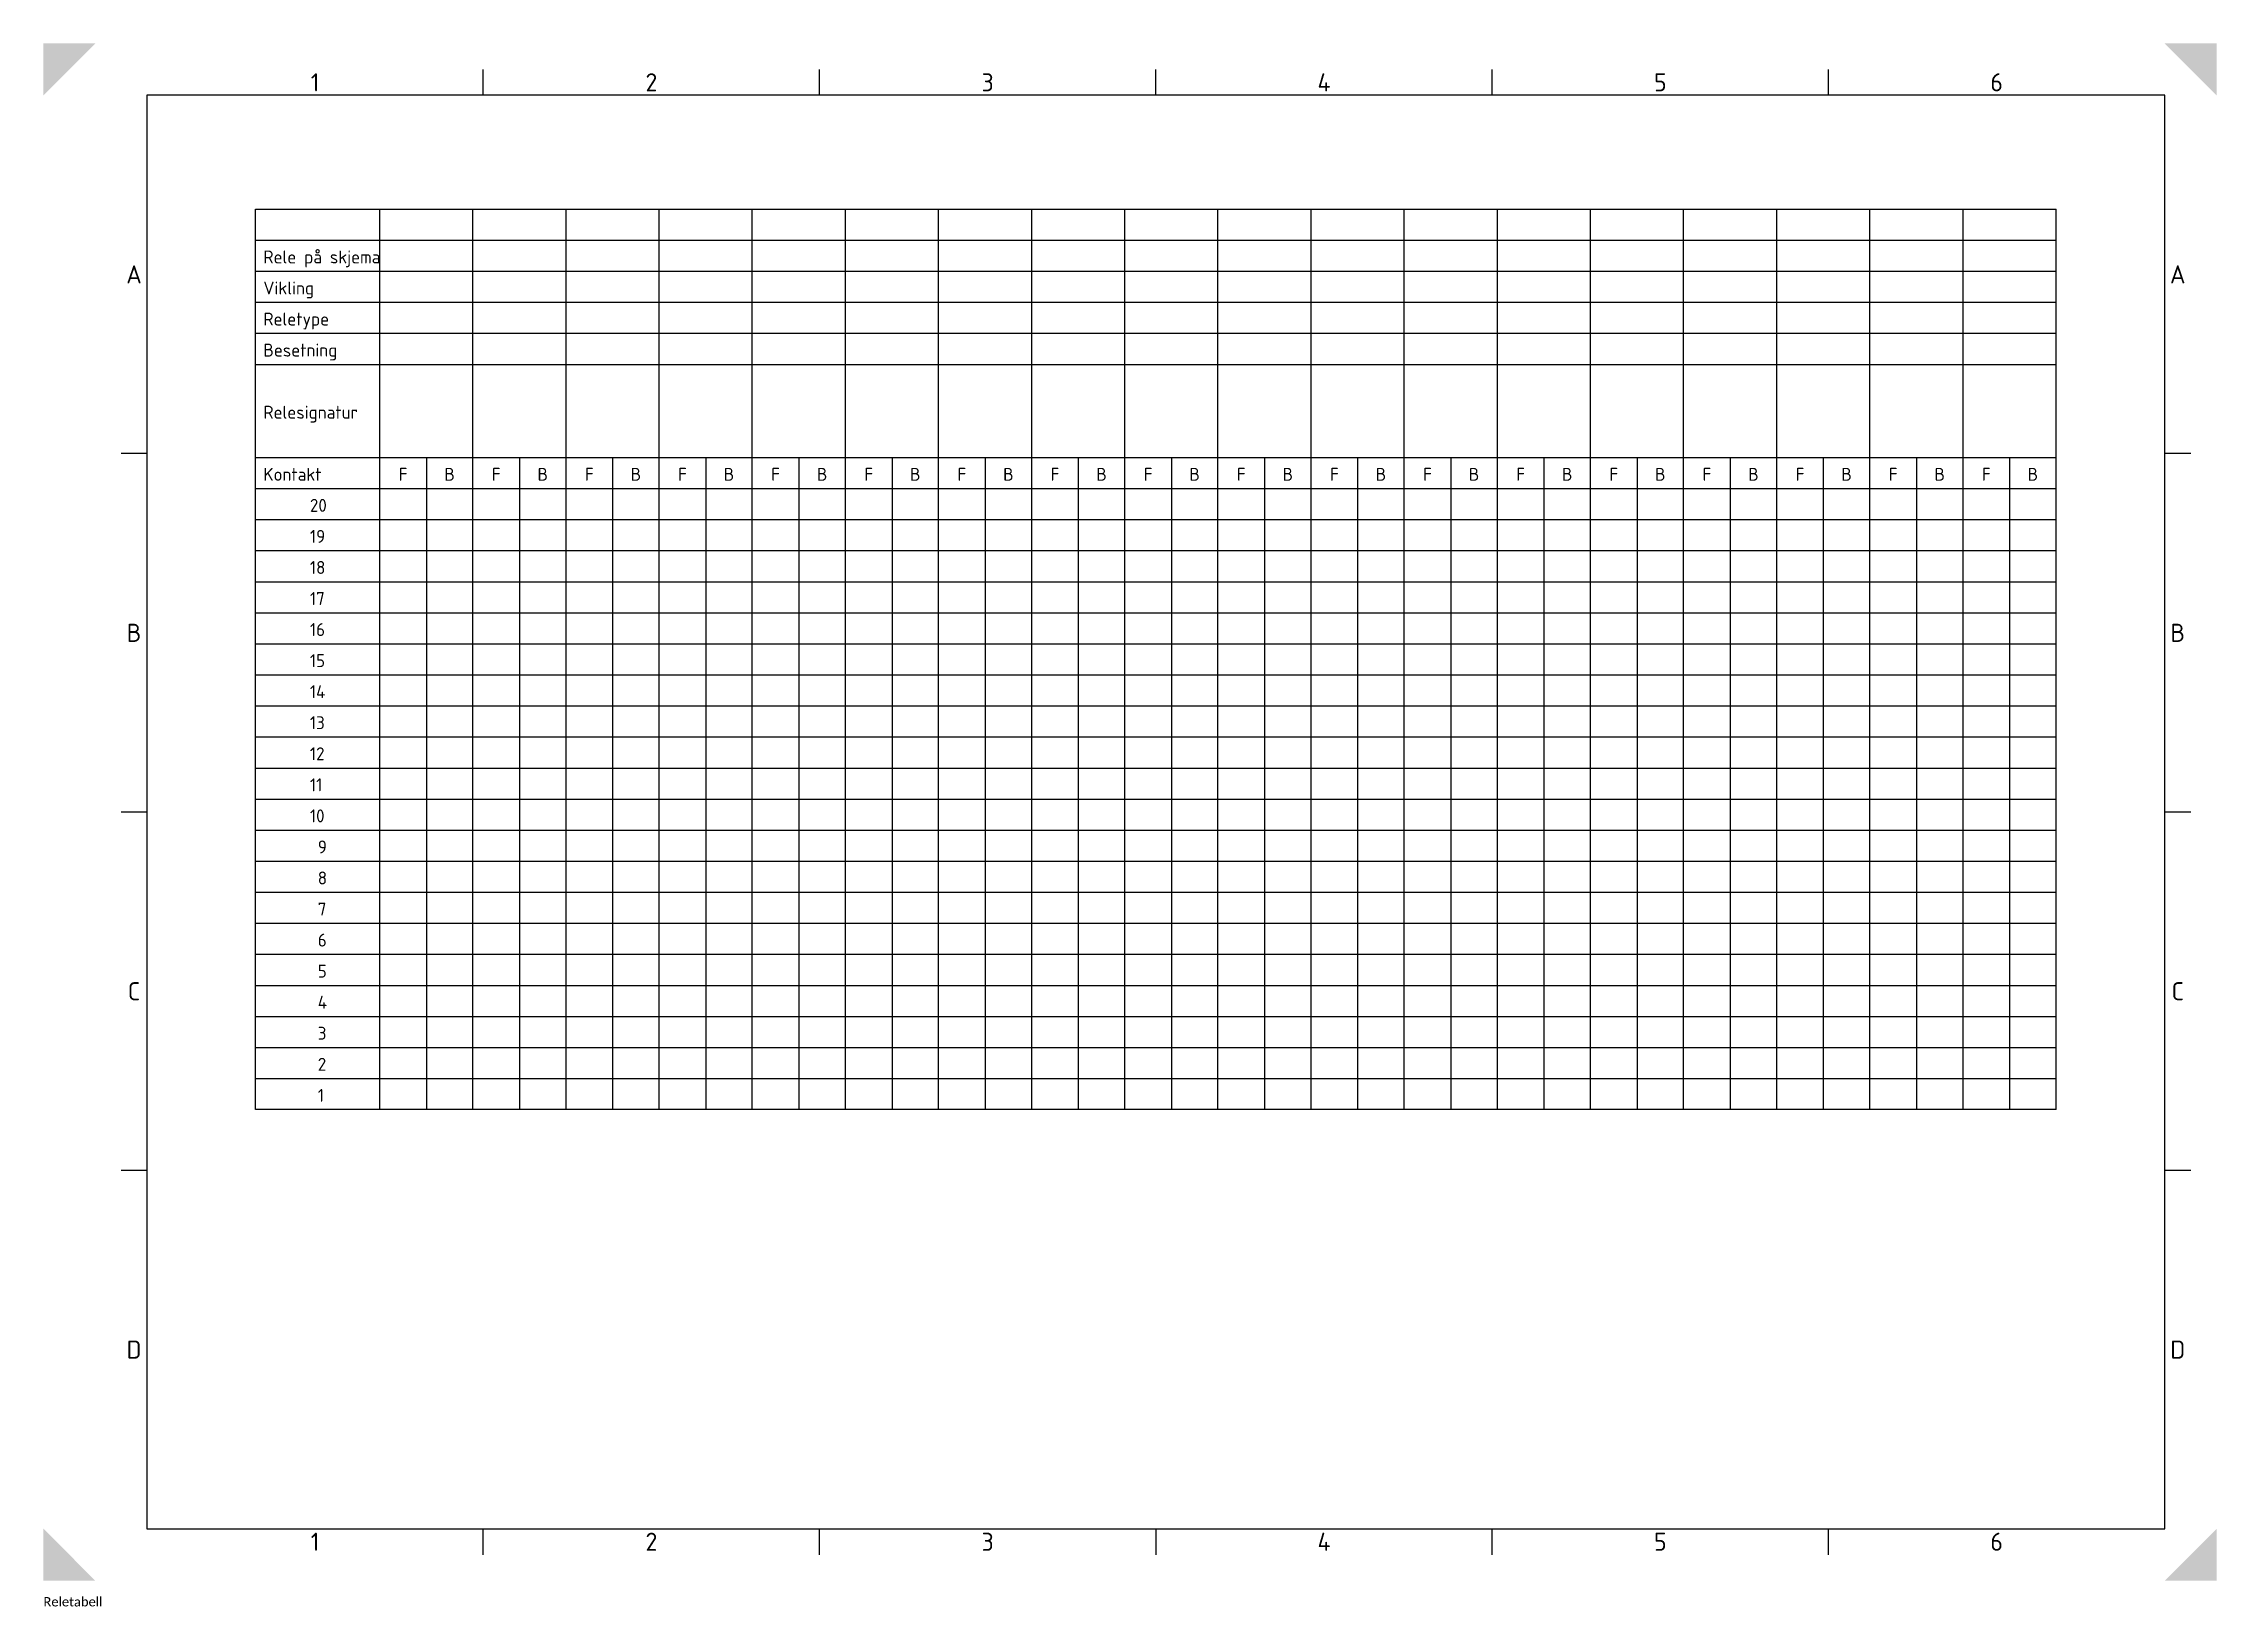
# Model space of a CAD drawing. Extents: x -220 to 1240, y -2179 to 277.
# Drawn here: x 10.3 to 430.3, y -2174 to -1872 of the extents above; entities that cross this region are included whole.
import ezdxf
from ezdxf.enums import TextEntityAlignment as Align

# ---------------------------------------------------------------- set-up
doc = ezdxf.new("R2010")
doc.units = 0
for name, color, linetype in [('FRAME 025', 2, 'Continuous'), ('FRAME 050', 5, 'Continuous'), ('FRAME 070', 1, 'Continuous'), ('RAMME TEKST', 7, 'Continuous'), ('Sig-komponenter', 2, 'Continuous'), ('SIG-RAMME', 1, 'Continuous'), ('SIG-TABELL', 2, 'Continuous'), ('SIG-TABELLRAMME', 5, 'Continuous'), ('SIG-TEKST', 7, 'Continuous')]:
    doc.layers.add(name, color=color, linetype=linetype)
doc.styles.add('Calibri', font='calibri.ttf')
doc.styles.add('ISO25', font='iso3098.shx', dxfattribs={"height": 2.5})
doc.styles.add('ISO35', font='ISO3098.SHX', dxfattribs={"height": 3.5})

msp = doc.modelspace()

# ---------------------------------------------------------------- texts
at = {"layer": 'RAMME TEKST', "linetype": 'ByBlock', "style": 'Calibri'}
msp.add_text('Reletabell', height=1.8, dxfattribs=at).set_placement((10.35, -2174))

# ---------------------------------------------------------------- blocks, each defined once
blk = doc.blocks.new('LA3')
at = {"layer": 'FRAME 025'}
for points in [[(-20, 277), (-10, 287), (-20, 287)], [(400, 277), (390, 287), (400, 287)], [(-20, 0), (-10, -10), (-20, -10)], [(400, 0), (390, -10), (400, -10)]]:
    blk.add_solid(points, dxfattribs=at)
at = {"layer": 'FRAME 050'}
for p, q in [((65, 277), (65, 282)), ((130, 277), (130, 282)), ((195, 277), (195, 282)), ((260, 277), (260, 282)), ((325, 277), (325, 282)), ((0, 207.75), (-5, 207.75)), ((395, 207.75), (390, 207.75)), ((0, 138.5), (-5, 138.5)), ((395, 138.5), (390, 138.5)), ((0, 69.25), (-5, 69.25)), ((395, 69.25), (390, 69.25)), ((65, -5), (65, 0)), ((130, -5), (130, 0)), ((195, 0), (195, -5)), ((260, -5), (260, 0)), ((325, -5), (325, 0))]:
    blk.add_line(p, q, dxfattribs=at)
at = {"layer": 'FRAME 070'}
for p, q in [((390, 277), (0, 277)), ((0, 277), (0, 0)), ((390, 0), (390, 277)), ((0, 0), (390, 0))]:
    blk.add_line(p, q, dxfattribs=at)
at = {"layer": 'FRAME 050', "style": 'ISO35'}
for s, p in [('1', (32.5, 279.5)), ('2', (97.5, 279.5)), ('3', (162.5, 279.5)), ('4', (227.5, 279.5)), ('5', (292.5, 279.5)), ('6', (357.5, 279.5)), ('A', (-2.5, 242.375)), ('A', (392.5, 242.375)), ('B', (-2.5, 173.125)), ('B', (392.5, 173.125)), ('C', (-2.5, 103.875)), ('C', (392.5, 103.875)), ('D', (-2.5, 34.625)), ('D', (392.5, 34.625)), ('1', (32.5, -2.5)), ('2', (97.5, -2.5)), ('3', (162.5, -2.5)), ('4', (227.5, -2.5)), ('5', (292.5, -2.5)), ('6', (357.5, -2.5))]:
    blk.add_text(s, height=3.5, dxfattribs=at).set_placement(p, align=Align.MIDDLE)
blk = doc.blocks.new('20-kontakter')
at = {"layer": 'SIG-TABELL', "linetype": 'Continuous'}
for p, q in [((0, -6), (18, -6)), ((0, -12), (18, -12)), ((0, -18), (18, -18)), ((0, -24), (18, -24)), ((0, -30), (18, -30)), ((0, -48), (18, -48)), ((9, -48), (9, -174)), ((0, -54), (18, -54)), ((0, -60), (18, -60)), ((0, -66), (18, -66)), ((0, -72), (18, -72)), ((0, -78), (18, -78)), ((0, -90), (18, -90)), ((0, -96), (18, -96)), ((0, -102), (18, -102)), ((0, -108), (18, -108)), ((0, -120), (18, -120)), ((0, -126), (18, -126)), ((0, -132), (18, -132)), ((0, -138), (18, -138)), ((0, -150), (18, -150)), ((0, -156), (18, -156)), ((0, -162), (18, -162)), ((0, -168), (18, -168))]:
    blk.add_line(p, q, dxfattribs=at)
at = {"layer": 'SIG-TABELLRAMME', "linetype": 'Continuous'}
for p, q in [((0, -84), (18, -84)), ((0, -114), (18, -114)), ((0, -144), (18, -144))]:
    blk.add_line(p, q, dxfattribs=at)
for points in [[(0, 0), (18, 0)], [(0, -174), (0, 0)], [(18, -174), (18, 0)], [(18, -174), (0, -174)]]:
    blk.add_lwpolyline(points, dxfattribs=at)
at = {"layer": 'SIG-TEKST', "color": 2, "style": 'ISO25'}
for s, p in [('F', (4.5, -52.5)), ('B', (13.5, -52.5))]:
    blk.add_text(s, height=2.5, dxfattribs=at).set_placement(p, align=Align.CENTER)
blk = doc.blocks.new('FELTNUMMER-2')
at = {"layer": 'SIG-TABELL', "linetype": 'Continuous'}
for p, q in [((0, -6), (24, -6)), ((0, -12), (24, -12)), ((0, -18), (24, -18)), ((0, -24), (24, -24)), ((0, -30), (24, -30)), ((0, -48), (24, -48)), ((0, -54), (24, -54)), ((0, -60), (24, -60)), ((0, -66), (24, -66)), ((0, -72), (24, -72)), ((0, -78), (24, -78)), ((0, -90), (24, -90)), ((0, -96), (24, -96)), ((0, -102), (24, -102)), ((0, -108), (24, -108)), ((0, -120), (24, -120)), ((0, -126), (24, -126)), ((0, -132), (24, -132)), ((0, -138), (24, -138)), ((0, -150), (24, -150)), ((0, -156), (24, -156)), ((0, -162), (24, -162)), ((0, -168), (24, -168))]:
    blk.add_line(p, q, dxfattribs=at)
at = {"layer": 'SIG-TABELLRAMME', "linetype": 'Continuous'}
for p, q in [((0, -174), (0, 0)), ((0, -84), (24, -84)), ((0, -114), (24, -114)), ((0, -144), (24, -144)), ((24, -174), (0, -174))]:
    blk.add_line(p, q, dxfattribs=at)
for points in [[(0, 0), (24, 0)], [(24, -174), (24, 0)]]:
    blk.add_lwpolyline(points, dxfattribs=at)
at = {"layer": 'SIG-TEKST', "color": 2, "linetype": 'Continuous', "style": 'ISO25'}
for s, p in [('Rele på skjema', (1.5, -10.5)), ('Vikling', (1.5, -16.5)), ('Reletype', (1.5, -22.5)), ('Besetning', (1.5, -28.5)), ('Relesignatur', (1.5, -40.5)), ('Kontakt', (1.5, -52.5)), ('20', (10.5, -58.5)), ('19', (10.5, -64.5)), ('18', (10.5, -70.5)), ('17', (10.5, -76.5)), ('16', (10.5, -82.5)), ('15', (10.5, -88.5)), ('14', (10.5, -94.5)), ('13', (10.5, -100.5)), ('12', (10.5, -106.5)), ('11', (10.5, -112.5)), ('10', (10.5, -118.5)), (' 9', (10.5, -124.5)), (' 8', (10.5, -130.5)), (' 7', (10.5, -136.5)), (' 6', (10.5, -142.5)), (' 5', (10.5, -148.5)), (' 4', (10.5, -154.5)), (' 3', (10.5, -160.5)), (' 2', (10.5, -166.5)), (' 1', (10.5, -172.5))]:
    blk.add_text(s, height=2.5, dxfattribs=at).set_placement(p)
blk = doc.blocks.new('Reletabell')
for name, p in [('FELTNUMMER-2', (21, 255)), ('20-kontakter', (45, 255)), ('20-kontakter', (63, 255)), ('20-kontakter', (81, 255)), ('20-kontakter', (99, 255)), ('20-kontakter', (117, 255)), ('20-kontakter', (135, 255)), ('20-kontakter', (153, 255)), ('20-kontakter', (171, 255)), ('20-kontakter', (189, 255)), ('20-kontakter', (207, 255)), ('20-kontakter', (225, 255)), ('20-kontakter', (243, 255)), ('20-kontakter', (261, 255)), ('20-kontakter', (279, 255)), ('20-kontakter', (297, 255)), ('20-kontakter', (315, 255)), ('20-kontakter', (333, 255)), ('20-kontakter', (351, 255))]:
    blk.add_blockref(name, p)
at = {"layer": 'SIG-RAMME'}
blk.add_blockref('LA3', (0, 0), dxfattribs=at)

# ---------------------------------------------------------------- block references
at = {"layer": 'Sig-komponenter'}
msp.add_blockref('Reletabell', (30.35, -2159), dxfattribs=at)

msp.set_redraw_order([(e.dxf.handle, doc.entitydb.next_handle()) for e in msp.query("TEXT MTEXT ATTDEF DIMENSION ARC_DIMENSION")])  # texts and dimensions are drawn at this point

doc.saveas('drawing.dxf')
